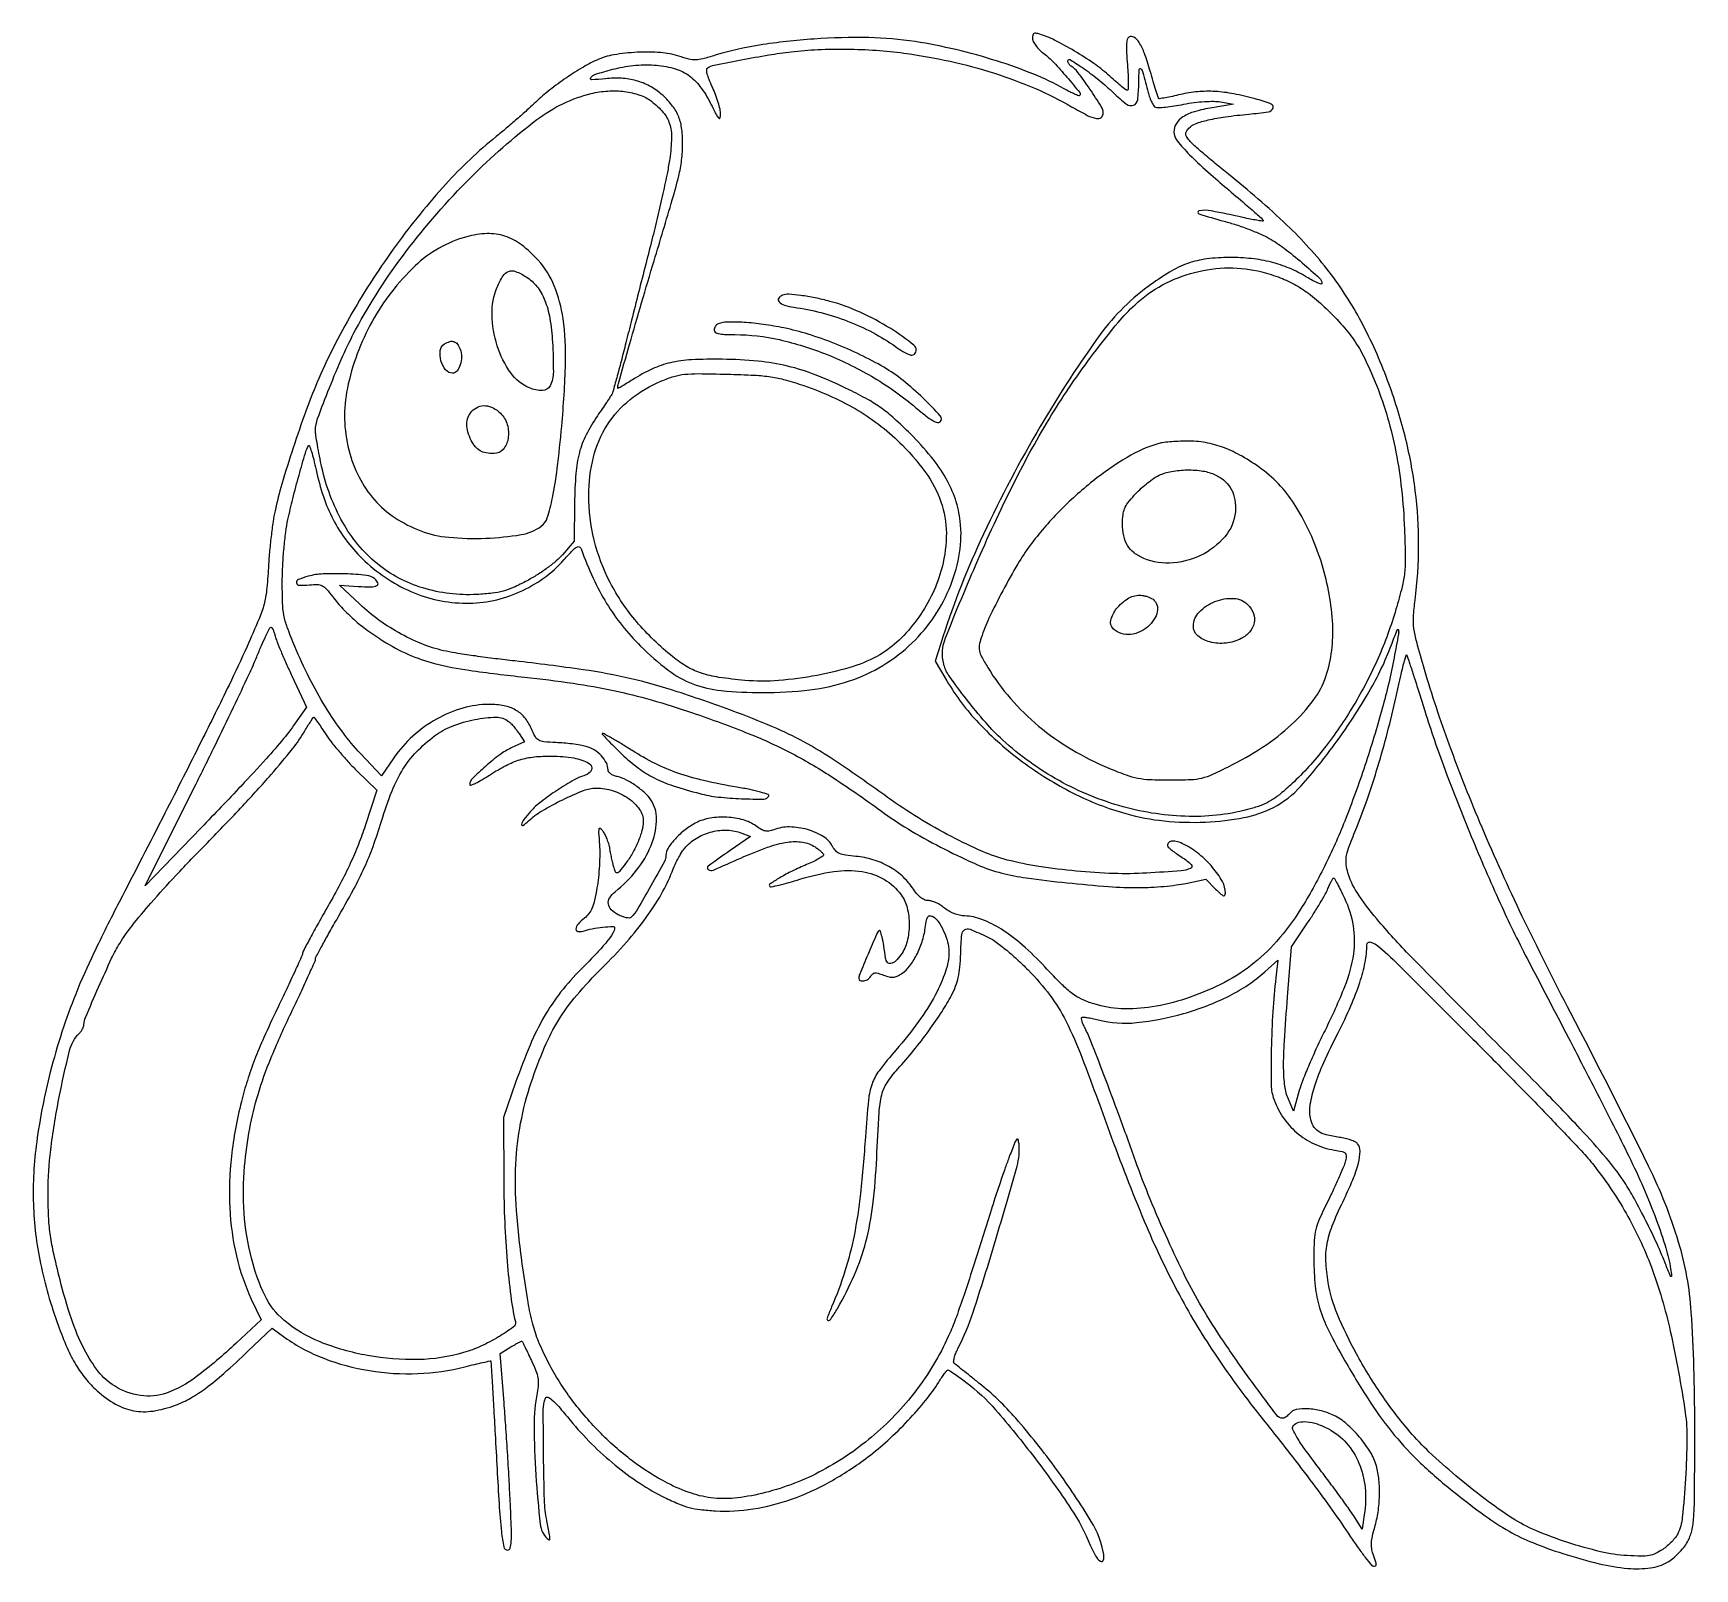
# Model space of a CAD drawing. Extents: x 46 to 563, y 165 to 643.
import ezdxf

# ---------------------------------------------------------------- set-up
doc = ezdxf.new("R2010")
doc.units = 0

msp = doc.modelspace()

# ---------------------------------------------------------------- linework, layer by layer
for points in [[(357, 641.118279, 0.120891), (357.237634, 640.149801, 0.040444), (358.020139, 638.907423, 0.03695), (359.156547, 637.603301, 0.032146), (360.524025, 636.413878, -0.040183), (363.605888, 633.645152, -0.013217), (367.683022, 629.108597, -0.005175), (371.715328, 624.275643, -0.385098), (371.668045, 623.334711, -0.30051), (371.371644, 623.27415, -0.008304), (370.102178, 623.809238, -0.014451), (368.582683, 624.532802, -0.009086), (366.848452, 625.461137, 0.0316), (357.446829, 629.961889, 0.019217), (345.847074, 634.128829, 0.018371), (333.18007, 637.630472, 0.019318), (320.5, 640.126124, 0.034922), (306.116648, 641.364493, 0.021081), (289.006701, 640.918087, 0.021117), (272.093464, 639.042084, 0.036736), (258.339552, 635.877728, -0.010989), (254.433355, 634.76464, -0.058005), (252.231235, 634.454897, -0.067305), (250.164826, 634.684269, -0.017792), (246.964861, 635.606285, 0.061106), (241.333173, 636.713064, 0.02994), (234.010639, 636.801894, 0.029912), (226.787401, 636.022109, 0.066135), (221.5, 634.389867, 0.027126), (216.730025, 631.87166, 0.016723), (211.397412, 628.427819, 0.016627), (206.241132, 624.587821, 0.024407), (202, 620.851757, -0.00969), (199.765852, 618.763778, -0.00405), (196.678366, 616.033304, -0.004006), (193.3262, 613.163664, -0.005184), (190.202947, 610.587923, 0.038721), (174.501965, 595.764522, 0.026918), (159.104266, 576.83664, 0.026207), (145.323805, 555.650529, 0.029767), (134.468069, 534, 0.014757), (130.989892, 525.183077, 0.007295), (127.070426, 513.801318, 0.007215), (123.551505, 502.530515, 0.018348), (121.419157, 494.231724, 0.017708), (120.812878, 490.888638, 0.006963), (120.205626, 486.246194, 0.006881), (119.687674, 481.204693, 0.008533), (119.350471, 476.5, -0.010862), (118.814167, 469.476392, -0.041621), (118.02478, 465.165932, -0.033598), (116.461029, 460.622668, -0.005371), (112.719478, 452, -0.008252), (107.117886, 439.997226, -0.002699), (98.473484, 422.485786, -0.002255), (87.191262, 400.190073, -0.001177), (72.939781, 372.5, 0.007747), (65.065195, 356.692889, 0.015507), (59.429708, 343.925404, 0.017977), (55.152364, 332.160542, 0.015731), (51.518867, 319.586378, 0.02841), (47.291198, 297.958341, 0.041844), (46.274257, 278.639954, 0.043877), (48.483279, 260.124489, 0.035888), (53.961286, 240.943467, 0.015247), (56.785856, 233.8804, 0.031203), (59.504007, 228.572833, 0.037583), (62.477984, 224.325127, 0.037551), (66.055099, 220.569187, 0.053142), (71.778452, 216.409092, 0.085249), (77.430218, 214.331563, 0.084329), (83.495634, 214.247176, 0.050963), (90.464572, 216.072629, 0.040222), (95.152183, 218.270453, 0.030213), (99.921802, 221.390144, 0.022032), (105.531369, 225.960823, 0.008245), (113, 232.838745), (120.5, 239.977645), (124.5, 237.122857, 0.063465), (136.562765, 230.640616, 0.051267), (150.770512, 226.801732, 0.049972), (165.852318, 225.871676, 0.053079), (180.505339, 228.001365, -0.003297), (183.517421, 228.750601, -0.005396), (186.080315, 229.340991, -0.001234), (188.316309, 229.824951, -0.309724), (188.495314, 229.751365, -0.130438), (188.569423, 229.528225, -0.000085), (188.970813, 222.964464, -0.001027), (189.402086, 215.644782, -0.000627), (189.882737, 207, 0.001136), (191.107472, 185.36953, 0.012259), (191.836816, 176.639203, 0.024485), (192.573289, 171.981628, 0.355147), (193.78098, 171, 0.3384), (194.570807, 171.603685, 0.053543), (194.899737, 173.660269, 0.022001), (194.929819, 177.608578, 0.00269), (194.568779, 186.25, 0.002391), (194.2078, 193.196693, 0.001396), (193.712099, 201.519228, 0.001396), (193.169347, 209.847816, 0.002368), (192.662589, 216.815459), (191.475761, 232.130917), (194.79048, 234.179526, -0.010134), (196.076606, 234.938815, -0.016839), (197.193556, 235.519411, -0.010859), (198.109685, 235.932905, -0.37848), (198.316454, 235.864068, -0.019269), (198.463616, 235.58633, -0.000304), (199.239799, 233.971723, -0.000804), (200.137846, 232.092969, -0.000532), (201.163097, 229.933287, -0.015422), (202.54801, 226.758315, -0.051132), (203.173381, 224.569522, -0.061575), (203.282175, 222.523816, -0.030211), (202.942793, 219.933287, 0.049072), (201.987624, 209.648389, 0.015718), (202.554347, 194.294289, 0.009991), (203.906575, 179.02153, 0.170913), (206.048444, 174.551556, 0.127231), (206.642237, 174.201809, 0.503656), (206.925518, 174.418928, 0.041952), (206.798299, 175.685116, 0.001779), (205.957871, 180.11351, -0.039726), (205.230211, 186.6008, -0.00532), (204.932288, 200.358892, -0.003202), (204.866515, 214.632245, -0.091406), (205.538044, 218.238545, -0.417609), (206.249295, 218.550388, -0.088177), (207.530691, 217.757891, -0.032076), (209.640961, 215.611369, -0.005865), (213.234328, 211.354008, 0.02431), (219.889349, 204.034765, 0.024697), (227.189924, 197.43663, 0.025512), (234.843141, 191.803582, 0.031128), (242.553013, 187.37635, 0.014425), (246.924818, 185.370445, 0.035934), (250.250918, 184.233081, 0.036312), (253.685061, 183.590214, 0.015007), (258.399914, 183.200586, 0.052211), (270.14778, 183.810715, 0.045883), (282.058096, 186.825515, 0.042755), (293.989752, 192.226699, 0.034249), (305.799378, 199.947251, 0.023229), (312.007943, 205.112538, 0.018192), (318.25856, 211.256058, 0.01858), (323.808713, 217.577728, 0.032454), (327.848547, 223.254944, -0.010095), (328.77604, 224.690042, -0.015153), (329.647563, 225.89989, -0.009976), (330.41019, 226.85362, -0.222657), (330.722606, 227, -0.146136), (331.094046, 226.88907, -0.003646), (332.580885, 225.898438, -0.007546), (334.313733, 224.687036, -0.005034), (336.263003, 223.25, -0.052766), (345.495161, 214.636037, -0.015642), (357.706409, 199.637269, -0.015729), (368.975878, 183.870805, -0.050934), (374.993143, 172.516893, 0.032253), (376.578112, 169.236098, 0.112474), (378.151552, 167.507802, 0.500223), (379.036792, 167.800565, 0.123779), (379.17672, 169.603744, 0.095554), (375.302674, 179.915149, 0.019882), (364.497929, 196.06364, 0.021884), (351.793939, 211.993998, 0.045629), (340.326488, 222.951088, -0.000274), (337.650883, 225.079556, -0.000383), (335.261168, 226.985732, -0.000229), (333.249179, 228.594644, -0.00507), (332.668978, 229.068775, -0.250194), (332.465244, 229.571253, -0.035565), (332.66718, 230.705309, -0.033516), (333.127178, 232.12024, -0.022607), (333.829824, 233.666427, 0.038874), (338.532542, 244.977017, 0.006602), (345.509579, 267.284875, 0.004116), (352.198802, 290.400436, 0.092726), (352.810362, 297.290183, 0.054325), (352.520442, 298.685014, 0.612429), (352.091048, 298.753561, 0.064679), (351.403372, 297.497476, 0.003072), (349.681792, 293, 0.005279), (348.390628, 289.4505, 0.002602), (346.820424, 284.9125, 0.002581), (345.239109, 280.184352, 0.003763), (343.89845, 276, -0.001149), (338.972698, 260.344923, -0.004148), (335.729348, 250.405877, -0.006378), (333.319418, 243.516068, -0.015367), (331.316131, 238.5, -0.057404), (321.485345, 221.542422, -0.054523), (307.90522, 206.935949, -0.055093), (291.640216, 195.741921, -0.061332), (273.887066, 188.85212, -0.031998), (265.234642, 187.244433, -0.054333), (257.879524, 187.162207, -0.05686), (250.91416, 188.653948, -0.038968), (243.468301, 191.82373, -0.042325), (232.466724, 198.797558, -0.036556), (222.204647, 207.846302, -0.036101), (213.242291, 218.424447, -0.038588), (206.114002, 229.957893, -0.022553), (203.416761, 235.818148, -0.031841), (201.595084, 241.267838, -0.023312), (200.133326, 248.048765, -0.00656), (198.487941, 258.748384, -0.015748), (196.548221, 276.64395, -0.030484), (196.324815, 291.030825, -0.035598), (197.814584, 303.751022, -0.033343), (201.10926, 316.420394, -0.020513), (205.269114, 327.402086, -0.03762), (209.670824, 335.891747, -0.038038), (215.259934, 343.564388, -0.021494), (223.096244, 352, 0.016825), (230.709314, 360.043396, 0.023859), (236.877237, 367.724543, 0.026994), (241.616588, 375.03976, 0.039466), (244.897974, 381.973607, -0.019463), (245.838077, 384.184559, -0.016573), (246.995431, 386.439973, -0.016892), (248.18689, 388.422979, -0.044528), (249.207063, 389.727162, -0.075296), (252.891445, 392.632231, -0.069516), (257.370933, 394.413927, -0.070357), (262.115166, 394.886444, -0.080702), (266.572839, 393.972307), (269.275877, 392.944614), (262.977608, 388.561504, 0.005594), (256.16984, 383.709874, 0.509529), (256.172003, 382.654377, 0.263433), (257.745925, 382.478788, 0.004226), (266.244721, 386.198049, -0.017927), (274.623141, 389.594292, -0.050169), (280.756903, 391.154042, -0.074648), (285.492339, 391.152807, -0.108108), (289.386664, 389.666218, -0.019724), (290.387456, 388.952523, -0.026346), (291.232333, 388.223965, -0.025515), (291.850512, 387.567658, -0.177962), (292, 387.160961, -0.255816), (291.777753, 386.755, -0.013306), (290.457812, 385.959466, -0.018361), (288.761909, 385.078547, -0.012044), (286.75, 384.184247, 0.01507), (282.288057, 382.168473, 0.020241), (278.384579, 380.061572, 0.014568), (275.3574, 378.144444, 0.471548), (275.28414, 377.382527, 0.256161), (275.729012, 377.25274, 0.004536), (278.244707, 377.833151, 0.010145), (281.216643, 378.611381, 0.006439), (284.646919, 379.632315, -0.039391), (295.259801, 382.043611, -0.07455), (304.01163, 382.007252, -0.094443), (310.943823, 379.544895, -0.105792), (316.165785, 374.772639, -0.095582), (318.026491, 370.704505, -0.059923), (318.648116, 365.491792, -0.059892), (318.015836, 360.276682, -0.095102), (316.147012, 356.200996, -0.042513), (314.466422, 354.223987, -0.139346), (312.979665, 353.403293, -0.279133), (311.908239, 353.754716, -0.146214), (311.31659, 355.082866, 0.007659), (310.762436, 358.903863, 0.019004), (310.208197, 361.67578, 0.021431), (309.68469, 363.508718, 0.557763), (309.272775, 363.606108, 0.094404), (308.483574, 362.445447, 0.002169), (305.850678, 356.296403, 0.002099), (303.264299, 350.110603, 0.098271), (303, 348.778845, 0.31343), (303.449618, 348.132052, 0.13708), (304.544334, 348.040533, 0.094709), (305.854959, 348.560839, 0.124088), (306.736595, 349.493804, -0.089335), (307.315093, 350.197014, -0.157181), (308.003871, 350.482061, -0.09206), (308.996469, 350.379432, -0.018575), (310.685356, 349.812663, 0.029748), (312.429159, 349.270479, 0.083461), (313.700039, 349.174434, 0.087529), (314.897245, 349.500258, 0.034942), (316.386208, 350.333484, 0.086083), (318.759497, 352.552345, 0.043125), (320.951505, 356.04032, 0.040662), (322.676214, 360.193571, 0.044054), (323.649819, 364.461808, -0.011256), (324.049285, 366.957298, -0.101669), (324.461083, 367.976802, -0.271598), (325.066633, 368.272214, -0.10409), (326.000778, 367.999584, -0.121173), (327.71508, 366.457484, -0.041486), (329.370489, 363.526529, -0.041311), (330.595534, 360.156254, -0.066614), (331, 357.133818, -0.08313), (329.966433, 350.960227, -0.04046), (326.751688, 343.616695, -0.033793), (321.58386, 335.393429, -0.021241), (314.521981, 326.5, 0.015577), (309.284334, 320.055175, 0.078561), (307.089529, 315.984361, 0.060454), (305.989634, 310.993579, 0.006927), (305.041533, 299.5, -0.009605), (303.493179, 281.881874, -0.02231), (301.49242, 268.774934, -0.027459), (298.651908, 257.696587, -0.025044), (294.541608, 246.641914, 0.010653), (293.10389, 243.091367, 0.44664), (293.440663, 242.439194, 0.325143), (294.275173, 242.767399, 0.009611), (296.353555, 246.171494, 0.029966), (301.659025, 256.641759, 0.038491), (305.178162, 266.844258, 0.034358), (307.348843, 278.346893, 0.017875), (308.546684, 292.907196, -0.003749), (309.307963, 307.034781, -0.042983), (310.124439, 312.539664, -0.088284), (311.756033, 316.301152, -0.037648), (315.134641, 320.648675, 0.013817), (320.034076, 326.368792, 0.012579), (324.770836, 332.529305, 0.013094), (328.875884, 338.476684, 0.024863), (331.807231, 343.5, 0.027759), (333.104857, 346.38238, 0.037755), (333.925655, 349.112628, 0.032058), (334.409006, 352.258177, 0.013769), (334.667396, 356.5, -0.01113), (334.997363, 362.432647, -0.236592), (335.880962, 363.898522, -0.241209), (337.57322, 364.051784, -0.011551), (342.953646, 361.737825, -0.048175), (345.315355, 360.368192, -0.015617), (348.526255, 357.911808, -0.014694), (352.107234, 354.811004, -0.01228), (355.726293, 351.318507, -0.033838), (362.425844, 343.539548, -0.044598), (367.34995, 335.583253, -0.0254), (372.460355, 323.961257, -0.004198), (380.974454, 301, 0.012417), (391.769581, 273.292976, 0.022735), (402.133049, 251.383145, 0.02538), (413.580126, 232.201016, 0.021055), (427.605881, 213, -0.002519), (436.978594, 201.11957, -0.005121), (444.202814, 191.669039, -0.0062), (450.233051, 183.398908, -0.00685), (455.855143, 175.25, 0.006795), (458.300491, 171.704762, 0.010508), (460.517555, 168.717188, 0.005136), (462.452134, 166.273867, 0.22646), (463.025793, 166, 0.095643), (463.688385, 166.127914, 0.313114), (463.920961, 166.480973, 0.074296), (463.784915, 167.260829, 0.003599), (462.93408, 169.759254, -0.047513), (462.501949, 171.521475, -0.051412), (462.42637, 173.286821, -0.040529), (462.719442, 175.352126, -0.016676), (463.43408, 178.089978, 0.035284), (464.482476, 182.819693, 0.030027), (464.929634, 187.913507, 0.030703), (464.76153, 192.875893, 0.043942), (463.960291, 197.203383, 0.070601), (462.10847, 201.442292, 0.03681), (458.72114, 206.123101, 0.036778), (454.669408, 210.272064, 0.068329), (450.760829, 212.873735, 0.050652), (446.797603, 214.31873, 0.050775), (442.62803, 214.935865, 0.056215), (439.048215, 214.696259, 0.176532), (437, 213.5, -0.030111), (436.462045, 212.925924, -0.033224), (435.875527, 212.440625, -0.035301), (435.324973, 212.099855, -0.12151), (434.920148, 212, -0.235942), (432.891024, 213.013957, -0.003401), (424.622894, 224.184637, -0.009829), (416.411722, 235.915125, -0.013797), (409.584755, 246.720883, -0.018346), (404.643804, 255.78273, -0.009263), (399.054255, 267.534232, -0.00907), (393.610363, 280.152284, -0.011516), (389.067616, 292, 0.002162), (383.929017, 306.190215, 0.003012), (379.198574, 318.842762, 0.002381), (375.184977, 329.23485, 0.025986), (373.335798, 333.317532, -0.01767), (372.800311, 334.449353, -0.026373), (372.421042, 335.476093, -0.024428), (372.206239, 336.309448, -0.252366), (372.304624, 336.637958, -0.224657), (372.672666, 336.769566, -0.010689), (374.008694, 336.60856, -0.0158), (375.631655, 336.32511, -0.010543), (377.470853, 335.903022, 0.086813), (389.364565, 335.027448, 0.045383), (403.993216, 337.847063, 0.044726), (418.295176, 343.402606, 0.068404), (429.285682, 350.86518), (433.322144, 354.5), (432.684532, 349, 0.013677), (431.757152, 338.496189, 0.009957), (431.278866, 326.778963, 0.007121), (431.207484, 316.030704, 0.077951), (431.907152, 311.781332, 0.065985), (434.812798, 305.774686, 0.069277), (439.143939, 300.843113, 0.069816), (444.624882, 297.311484, 0.068713), (450.895711, 295.400686, -0.014321), (453.332134, 294.939172, -0.135656), (454.262735, 294.448153, -0.218491), (454.583867, 293.656572, -0.044881), (454.376467, 292.124194, -0.040835), (453.891848, 290.589433, -0.005634), (452.591082, 287.50204, -0.006431), (450.959027, 283.87546, -0.005405), (449.13899, 280.07424, 0.008328), (446.318603, 274.094238, 0.044731), (445.137201, 270.696673, 0.049779), (444.638594, 267.300305, 0.011816), (444.508835, 261.57424, 0.025561), (444.952823, 253.05774, 0.048165), (446.315439, 246.316821, 0.041571), (449.092024, 239.340924, 0.014593), (454.180997, 229.82487, 0.01502), (462.231052, 216.703823, 0.028005), (469.639673, 206.676803, 0.03022), (477.718004, 198.053053, 0.021164), (487.770848, 189.31931, 0.010443), (497.786487, 181.672294, 0.028739), (505.247354, 176.85062, 0.03316), (512.58109, 173.308157, 0.018312), (521.9438, 169.921561, 0.018242), (533.230337, 166.74963, 0.038625), (542.192864, 165.300708, 0.051339), (549.225025, 165.438005, 0.102155), (554.479618, 167.212698, 0.04042), (556.167907, 168.392953, 0.025106), (557.952315, 170.025907, 0.025122), (559.561525, 171.826775, 0.040947), (560.713167, 173.520382, 0.072529), (562.036541, 176.927101, 0.04107), (562.67148, 181.317613, 0.014213), (562.928396, 189.075903, 0.001045), (562.98355, 210.374358, 0.016024), (561.889788, 245.035901, 0.05758), (557.963877, 266.780374, 0.041453), (548.634961, 290.375318, 0.00553), (524.349274, 338.133681, -0.008451), (509.342565, 368.076434, -0.011344), (496.827863, 395.727999, -0.012527), (486.700834, 421.285654, -0.016933), (478.921897, 444.889865, -0.004489), (476.501335, 453.452279, -0.032799), (475.650755, 457.627873, -0.048573), (475.513484, 461.209444, -0.016496), (475.991428, 466.404016, 0.030408), (477.090086, 483.562947, 0.031852), (476.065842, 500.461365, 0.031174), (472.865183, 517.419281, 0.026757), (467.456652, 534.757565, 0.032857), (459.256852, 553.042109, 0.042527), (449.305338, 568.490789, 0.038721), (436.122398, 583.083999, 0.021398), (417.985689, 598.86118, -0.004212), (413.846921, 602.218812, -0.005345), (410.084776, 605.392039, -0.004249), (406.986207, 608.109009, -0.043226), (405.813549, 609.35266, -0.023558), (404.899016, 610.62688, -0.13482), (404.649559, 611.412694, -0.1587), (404.857444, 612.148335, -0.036361), (405.662811, 613.179904, -0.120003), (407.731721, 614.584322, -0.031355), (411.600854, 615.759243, -0.024635), (417.009117, 616.759405, -0.010812), (424.25, 617.573667, 0.013673), (430.368843, 618.297221, 0.262926), (431.828327, 619.428207, 0.427408), (431.265761, 620.720805, 0.020145), (426.25, 622.339656, 0.020896), (419.607919, 623.895743, 0.032796), (413.790388, 624.613588, 0.036259), (408.38605, 624.530993, 0.035401), (403.005863, 623.670793, -0.003946), (400.499444, 623.106568, -0.006321), (398.350611, 622.66899, -0.001873), (396.492105, 622.32215, -0.246347), (396.277624, 622.389043, -0.121349), (396.147828, 622.603682, -0.000627), (395.407907, 624.986289, -0.002749), (394.581708, 627.711555, -0.001733), (393.645627, 630.901992, 0.015984), (391.844856, 636.449261, 0.053555), (390.174707, 639.8816, 0.111715), (388.574318, 641.491682, 0.287415), (387.002232, 641.50138, 0.202191), (386.475092, 640.760206, 0.040573), (386.247147, 639.120304, 0.027763), (386.243406, 636.628605, 0.00857), (386.510352, 632.883055, -0.008431), (386.726631, 629.860287, -0.014152), (386.79348, 627.315648, -0.007835), (386.756972, 625.254058, -0.404471), (386.49429, 625, -0.165907), (386.039258, 625.15526, -0.004997), (384.444717, 626.41241, -0.009407), (382.587207, 627.965706, -0.006302), (380.519478, 629.808203, 0.034322), (376.11347, 633.312155, 0.016717), (370.059363, 637.19094, 0.016492), (363.897771, 640.584191, 0.044078), (359.25, 642.45302, 0.033558), (358.082111, 642.722925, 0.175634), (357.444427, 642.601808, 0.211457), (357.101426, 642.119933, 0.0505)], [(317.022045, 636.55997, -0.02159), (331.350096, 634.018628, -0.022747), (345.154211, 630.284257, -0.023765), (357.931359, 625.515564, -0.030247), (369.174473, 619.872074, 0.012438), (374.060627, 617.197634, 0.06933), (376.873102, 616.210681, 0.218533), (378.349061, 616.558206, 0.23131), (379, 617.889991, 0.141815), (378.404913, 619.945908, 0.008616), (374.853682, 625.357584, 0.010649), (371.148607, 630.555539, 0.094445), (369.083506, 632.44839, -0.059139), (368.669051, 632.777902, -0.050616), (368.31828, 633.211852, -0.053074), (368.079279, 633.679342, -0.091895), (368, 634.107058, -0.589206), (368.736594, 634.515128, -0.012496), (373.048562, 631.665501, -0.0184), (377.853898, 628.044489, -0.020893), (382.172978, 624.223084, 0.025737), (386.270417, 620.667922, 0.26211), (388.415103, 620.342676, 0.277746), (389.71957, 622.000134, 0.028102), (390.078947, 627.218615, -0.008408), (390.203926, 631.470804, -0.65084), (390.680649, 631.656073, -0.131936), (391.333126, 630.530052, -0.002878), (392.95699, 624.352823, 0.024038), (393.458116, 622.729212, 0.029975), (394.083377, 621.280198, 0.030877), (394.736523, 620.162988, 0.15462), (395.296356, 619.716519, 0.109619), (396.144909, 619.589972, 0.008998), (398.38927, 619.788709, 0.01172), (401.08354, 620.140274, 0.008755), (404.0355, 620.649131, -0.015159), (407.303917, 621.169534, -0.016129), (410.531034, 621.478097, -0.017118), (413.398271, 621.560807, -0.041848), (415.5, 621.373172), (419.5, 620.675475), (412.924974, 619.567395, 0.026531), (407.435321, 618.339745, 0.072647), (403.812371, 616.730085, 0.113173), (401.746953, 614.651705, 0.140127), (401, 612.038775, 0.171205), (401.962439, 609.310382, 0.026091), (405.872167, 604.945209, 0.01823), (412.492395, 598.75608, 0.004506), (423.803023, 589.107057, -0.006115), (425.791284, 587.399802, -0.010259), (427.413876, 585.911519, -0.004187), (428.730085, 584.632317, -0.415938), (428.730776, 584.397443, -0.237174), (428.45014, 584.30455, -0.003834), (426.757243, 584.566907, -0.009095), (424.763278, 584.928944, -0.005796), (422.457052, 585.419031, 0.007682), (412.581996, 587.478645, 0.096135), (408.781628, 587.473231, 0.776049), (408.729916, 586.578938, 0.012288), (416.615522, 584.276763, -0.014908), (420.336472, 583.169254, -0.011485), (424.327148, 581.748279, -0.011647), (427.997852, 580.246546, -0.02702), (430.65538, 578.911101, -0.032482), (435.262486, 575.862118, -0.0147), (440.897907, 571.314609, -0.007545), (446.263282, 566.575932, -0.211118), (447, 564.908901, -0.503993), (446.742408, 564.718262, -0.02582), (445.604688, 565.131215, -0.024127), (444.072713, 565.867561, -0.012866), (442.25, 566.916081, 0.037369), (436.952995, 569.627147, 0.037341), (431.310143, 571.520342, 0.03527), (425.156732, 572.630833, 0.027016), (418.329225, 573, 0.03213), (411.197691, 572.541255, 0.053433), (405.347259, 571.139041, 0.049837), (399.653499, 568.447429, 0.024191), (392.955828, 563.967254, 0.079016), (377.193964, 547.879366, 0.022843), (358.314224, 518.539436, 0.023375), (340.781471, 484.809511, 0.032301), (328.510607, 452.987458), (326.78446, 447.474916), (330.3903, 441.322486, 0.057875), (340.266717, 428.215308, 0.042848), (353.876158, 416.187432, 0.042052), (369.668827, 406.415828, 0.049357), (386.06727, 400.029098, 0.042856), (397.948874, 397.779698, 0.035891), (410.777163, 397.398662, 0.037285), (422.743384, 398.800182, 0.070368), (431.91506, 401.958432, 0.093619), (440.494289, 408.600724, 0.024269), (451.484002, 422.281576, 0.025455), (461.758874, 438.056581, 0.041275), (468.627716, 452.5, -0.004763), (470.447042, 457.177655, -0.742054), (470.823036, 457.145067, -0.097759), (470.840083, 455.797297, -0.001668), (469.470032, 448.5, -0.020007), (465.79946, 432.747637, -0.013249), (460.391297, 414.977769, -0.013312), (454.122502, 397.72704, -0.02214), (447.82455, 383.603307, -0.023067), (440.381611, 370.292337, -0.041665), (432.93415, 360.274027, -0.048674), (424.844669, 352.722913, -0.049665), (415.5, 346.935993, -0.032614), (404.631177, 342.468079, -0.042804), (394.210749, 339.926234, -0.047907), (384.599392, 339.368524, -0.067402), (376.149579, 340.839699, -0.029621), (372.274336, 342.325863, -0.055344), (369.389081, 344.03973, -0.036079), (366.237713, 346.79648, -0.006566), (360.849842, 352.388217, 0.023615), (353.866913, 359.157651, 0.039404), (347.323354, 364.069264, 0.048105), (341.298882, 367.121787, 0.087353), (335.901755, 368.207883, -0.050583), (334.338293, 368.404975, -0.036651), (332.660206, 368.923603, -0.036139), (331.046198, 369.693848, -0.044288), (329.673275, 370.645315, 0.035065), (328.422722, 371.546513, 0.030778), (327.004098, 372.308311, 0.032042), (325.633826, 372.835393, 0.075932), (324.556161, 373, -0.102881), (323.379274, 373.244748, -0.067011), (322.187423, 373.965514, -0.051308), (320.955687, 375.184628, -0.02586), (319.655278, 376.944724, 0.064189), (316.461746, 380.639149, 0.055436), (312.282727, 383.616469, 0.053437), (307.392631, 385.692605, 0.051118), (302.099868, 386.724661, -0.013903), (298.852009, 387.110468, -0.063535), (297.025392, 387.621782, -0.101382), (295.82515, 388.446286, -0.06927), (294.849476, 389.788699, 0.132547), (291.925209, 392.904312, 0.069172), (287.01788, 395.068689, 0.066432), (281.441786, 395.88061, 0.094087), (276.51625, 395.006178, -0.048967), (275.04869, 394.607175, -0.094702), (273.836915, 394.632908, -0.079733), (272.586538, 395.116737, -0.027083), (270.953952, 396.192166, 0.092559), (267.089917, 398.068469, 0.054071), (261.991011, 398.888285, 0.053219), (256.713037, 398.597944, 0.077769), (252.297238, 397.151639, 0.047906), (248.984612, 395.040095, 0.040521), (245.927675, 392.225096, 0.041667), (243.668881, 389.328415, 0.145771), (243, 387.082887, -0.125187), (242.514524, 385.17427, -0.003407), (238.315793, 377.578516, -0.00543), (234.138771, 370.327712, -0.062635), (232.131996, 367.734569, -0.210002), (231.634159, 367.539703, -0.041201), (230.657761, 367.660657, -0.037319), (229.459861, 368.005387, -0.026989), (228.184569, 368.557811, -0.07795), (226.008932, 370.105526, -0.166767), (225.093438, 371.924023, -0.174579), (225.505886, 373.861219, -0.086731), (227.199766, 375.759787, 0.058072), (233.886815, 382.445489, 0.070002), (238.372028, 390.10563, 0.082289), (240.086813, 397.57295, 0.143142), (238.69278, 403.724963, 0.075455), (236.919632, 406.019994, 0.034377), (233.997627, 408.449541, 0.034377), (230.734764, 410.477878, 0.067917), (227.876713, 411.527078, -0.045586), (226.776004, 411.876406, -0.057396), (225.845035, 412.40093, -0.068755), (225.20962, 413.010992, -0.168687), (225, 413.614639, 0.119609), (224.471985, 415.790308, 0.069112), (222.911471, 418.003309, 0.064894), (220.671923, 419.847956, 0.075319), (218.141017, 420.945105, 0.023745), (216.342448, 421.330739, 0.009741), (213.871841, 421.689619, 0.009613), (211.200003, 421.972668, 0.012154), (208.72057, 422.12662, -0.012204), (204.97848, 422.359348, -0.110962), (203.429882, 422.851209, -0.135797), (202.380522, 423.928439, -0.021473), (201.058207, 426.601318, 0.0682), (198.986511, 429.960248, 0.091666), (196.256077, 432.255981, 0.082968), (192.667871, 433.568824, 0.046331), (188.024677, 434, 0.070638), (179.861475, 432.84096, 0.057149), (171.689728, 429.422023, 0.055599), (164.287195, 424.120379, 0.058838), (158.392406, 417.408304), (154.52949, 411.799521), (148.014745, 418.69112, -0.02986), (142.462269, 425.315546, -0.021969), (137.100659, 433.255061, -0.020569), (132.0898, 442.236483, -0.018017), (127.591497, 452, -0.009596), (125.207651, 458.02926, -0.042292), (124.178792, 461.706815, -0.04032), (123.759722, 465.584176, -0.008198), (123.685924, 472.5, -0.012014), (123.831445, 477.389402, -0.00963), (124.215789, 482.642141, -0.009854), (124.772445, 487.59115, -0.019291), (125.444604, 491.5, -0.009372), (126.937533, 497.94538, -0.00617), (128.884909, 505.304301, -0.003855), (130.850912, 512.173665, -0.058403), (131.822074, 514.450775, -0.634381), (132.121457, 514.426881, -0.014065), (132.738345, 512.639844, -0.015339), (133.443488, 510.127103, -0.007952), (134.177194, 506.950775, 0.028525), (136.46276, 498.632279, 0.038851), (139.511488, 491.47805, 0.040849), (143.489186, 485.163796, 0.037234), (148.554986, 479.367437, 0.091273), (163.6579, 469.121679, 0.102535), (180.807701, 465.47203, 0.106393), (197.498369, 468.971346, 0.105345), (211.339814, 479.033058, -0.006867), (213.972207, 481.881251, -0.063269), (215.272272, 482.942602, -0.253137), (216.063589, 482.992064, -0.20068), (216.651095, 482.350267, 0.021512), (220.369694, 473.256803, 0.02921), (224.539646, 465.431472, 0.030956), (229.37477, 458.511975, 0.029755), (235.087269, 452.145157, 0.032579), (243.708027, 444.661801, 0.071308), (251.332472, 440.423212, 0.066084), (260.206321, 438.317109, 0.024782), (273, 437.657715, 0.030679), (287.798818, 438.537776, 0.050231), (300.042164, 441.289967, 0.056538), (310.426456, 446.108458, 0.054483), (319.61007, 453.181089, 0.054258), (326.534046, 461.447313, 0.053178), (331.572195, 471.063598, 0.055013), (334.335524, 481.188775, 0.067959), (334.538805, 490.958332, 0.052685), (333.008872, 497.794285, 0.04833), (330.054983, 504.372832, 0.042006), (325.475781, 511.029248, 0.025397), (319.038046, 518.11766, 0.011286), (313.994996, 522.911912, 0.028299), (310.052448, 526.106357, 0.029075), (305.837575, 528.785675, 0.012516), (299.936734, 531.880856, 0.020481), (289.714518, 536.410219, 0.035205), (280.834767, 539.213145, 0.035225), (271.653114, 540.741582, 0.020532), (260.5, 541.338566, 0.015456), (250.962191, 541.162174, 0.043701), (244.369428, 540.254971, 0.052887), (238.770514, 538.338656, 0.032444), (232.644996, 534.989817, -0.00326), (230.863661, 533.876348, -0.005626), (229.365208, 532.976336, -0.001516), (228.077894, 532.227949, -0.581033), (228.002522, 532.272024, -0.06625), (228.218308, 533.766797, -0.000476), (231.684642, 545.976138, -0.001986), (235.430668, 558.927583, -0.001918), (239.322522, 572, 0.001075), (244.988834, 590.915974, 0.012618), (246.993229, 598.341166, 0.030891), (247.872522, 603.2665, 0.02729), (248.186978, 608.471977, 0.036161), (247.861623, 613.355696, 0.067303), (246.792939, 617.169389, 0.069566), (244.77924, 620.479573, 0.041231), (241.564213, 623.809477, 0.058026), (237.938131, 626.314839, 0.055134), (233.771562, 627.971942, 0.05246), (229.150757, 628.734504, 0.043904), (224.180539, 628.590215, -0.017986), (219.952798, 628.24784, -0.635457), (219.601634, 628.916688, -0.156158), (221.09462, 629.965247, -0.00953), (226.392975, 631.508403, -0.020572), (229.568157, 632.229157, -0.019938), (232.825113, 632.695456, -0.020051), (236.089761, 632.898897, -0.021435), (239.287949, 632.832605, -0.049358), (245.274792, 631.852783, -0.083928), (249.878045, 629.75097, -0.082298), (253.593835, 626.219198, -0.045818), (256.893981, 620.896249, 0.00405), (258.691191, 617.371404, 0.068366), (259.444466, 616.307585, 0.590269), (259.840067, 616.407892, 0.064932), (259.990231, 617.590278, 0.055693), (259.819756, 619.070951, 0.017324), (259.242126, 621.237563, 0.017082), (258.423785, 623.631776, 0.01804), (257.457208, 625.920574, -0.013666), (256.400895, 628.362055, -0.037177), (255.832493, 630.156967, -0.055767), (255.681144, 631.402243, -0.262478), (256.01622, 632.010024, -0.088497), (258.005204, 632.797632, -0.002895), (266.439466, 634.460991, -0.006234), (275.023567, 635.991638, -0.011856), (281.969689, 636.972468, -0.017896), (290.26186, 637.643755, -0.01419), (299.250835, 637.793087, -0.01403), (308.361287, 637.430058, -0.016122)], [(238.465798, 621.593885, -0.05237), (242.146867, 618.12141, -0.100382), (244.1203, 614.591825, -0.084721), (244.746946, 610.166877, -0.029423), (244.183933, 603.725673, -0.013544), (243.435116, 599.443091, -0.003993), (242.05775, 592.922542, -0.004006), (240.390879, 585.611851, -0.0043), (238.64458, 578.5, 0.00021), (236.712414, 570.900175, 0.000135), (234.478375, 562.0875, 0.000136), (232.297385, 553.464446, 0.000256), (230.541704, 546.5, -0.002089), (229.049846, 540.672308, -0.003104), (227.690561, 535.583089, -0.001369), (226.491806, 531.250735, -0.062655), (226.134244, 530.399877, -0.015562), (225.706012, 529.707793, -0.001377), (224.566644, 527.998636, -0.001799), (223.194434, 525.968263, -0.001401), (221.688372, 523.770293, 0.033795), (218.16754, 517.842563, 0.053212), (216.072696, 512.312025, 0.044828), (214.982864, 505.813481, 0.017142), (214.594858, 496.641992), (214.5, 484.783984), (210.819964, 480.552625, -0.037141), (208.860874, 478.611757, -0.018215), (206.106652, 476.429477, -0.01755), (202.973678, 474.292849, -0.019807), (199.819964, 472.471101, -0.014495), (195.512131, 470.362331, -0.039661), (192.326891, 469.210589, -0.039485), (188.991748, 468.573494, -0.014261), (184.178772, 468.181328, -0.086554), (167.40095, 470.20263, -0.098896), (153.155206, 477.796117, -0.094568), (142.46562, 490.607793, -0.072418), (135.988559, 507.702048, -0.005555), (135.242225, 511.264815, -0.006314), (134.608351, 514.694478, -0.005778), (134.140898, 517.617582, -0.034728), (134.021642, 519.151496, -0.090097), (134.669155, 522.888962, -0.006878), (138.335706, 532.483886, -0.01038), (142.546384, 542.456256, -0.01817), (146.49784, 550.5, -0.039457), (162.113989, 574.765613, -0.033315), (182.189666, 597.779886, -0.034147), (202.871168, 615.86843, -0.101819), (219.745923, 623.96606, -0.04605), (224.936467, 624.763483, -0.046647), (230.162439, 624.591893, -0.050056), (234.861503, 623.51107, -0.081555)], [(181.032906, 579.430611, 0.123777), (164.955533, 570.348607, 0.076356), (151.602794, 553.068001, 0.075477), (143.92225, 532.335735, 0.114297), (144.372108, 513.184933, 0.053456), (147.565007, 504.647986, 0.065377), (152.339897, 497.597382, 0.065825), (158.743397, 492.054464, 0.055249), (166.747915, 487.971933, 0.067928), (175.445715, 485.975682, 0.032232), (186.962102, 485.681756, 0.030893), (197.936001, 486.790477, 0.117769), (204.237832, 489.431956, 0.160426), (206.108196, 492.044746, 0.025459), (207.702179, 498.229561, 0.020293), (209.17548, 507.315794, 0.00707), (210.578622, 520.5, 0.015501), (211.775268, 540.129323, 0.042608), (211.009345, 553.971231, 0.061432), (208.260867, 564.17353, 0.087435), (203.282567, 572.108993, 0.046425), (198.058531, 576.910722, 0.083345), (192.917666, 579.614693, 0.088458), (187.393303, 580.401363, 0.05829)], [(199.561014, 566.962291, -0.089528), (202.868373, 563.989621, -0.069677), (205.279223, 559.78808, -0.054058), (206.873483, 554.11147, -0.026555), (207.718399, 546.645334, -0.015722), (207.979189, 537.383005, -0.115908), (206.960392, 533.110447, -0.279712), (204.59889, 531.628434, -0.103048), (200.575925, 532.40383, -0.141772), (194.71104, 537.121811, -0.075586), (190.537052, 545.529577, -0.072502), (188.920667, 555.226958, -0.104425), (190.538787, 563.747073, -0.037308), (192.32574, 567.261787, -0.172562), (194.065741, 568.680678, -0.183092), (196.245154, 568.637438, -0.042917)], [(428.320401, 568.504764, -0.026832), (434.087202, 566.667305, -0.038819), (438.924495, 564.39173, -0.037625), (443.460537, 561.338004, -0.023247), (448.320524, 557.124885, -0.020908), (453.571113, 551.691342, -0.03644), (457.379166, 546.719524, -0.034133), (460.583254, 541.025234, -0.015966), (463.975716, 533.269982, -0.024689), (467.44527, 523.175651, -0.022335), (470.037036, 512.447016, -0.021104), (471.778457, 500.937895, -0.017168), (472.695982, 488.5, -0.005476), (472.947207, 479.640951, -0.030878), (472.737578, 474.916128, -0.035839), (471.954006, 470.553676, -0.008967), (470.041639, 463.570608, -0.032781), (464.492612, 448.405573, -0.030376), (456.886453, 433.689629, -0.03105), (447.765926, 420.354226, -0.039219), (437.689079, 409.325755, -0.014259), (434.129901, 406.181736, -0.036342), (431.333313, 404.175188, -0.042433), (428.544658, 402.776469, -0.026641), (425.087805, 401.604674, -0.07403), (405.707169, 399.15441, -0.061821), (385.161326, 402.165409, -0.059564), (365.251259, 410.302735, -0.05897), (347.746616, 422.926193, -0.027622), (342.465275, 428.340339, -0.014249), (336.445051, 435.64568, -0.011059), (331.09172, 442.856163, -0.092922), (329.405157, 446.521862, -0.157085), (329.941345, 454.66896, -0.008417), (340.015602, 478.889168, -0.014161), (351.890495, 504.157019, -0.021583), (363.738287, 525.297999, -0.013102), (369.906681, 534.709525, -0.011232), (376.874816, 544.289985, -0.011416), (383.616938, 552.728285, -0.030494), (388.908085, 558.318442, -0.064423), (397.439579, 564.450872, -0.060484), (407.431769, 568.36955, -0.060775), (418.024257, 569.770755, -0.066328)], [(279.25, 561.26982, 0.168566), (278.065022, 560.331125, 0.340939), (278.166267, 559.212957, 0.129893), (279.864712, 558.136261, 0.043783), (282.75, 557.493644, -0.030029), (291.213201, 555.851306, -0.029118), (299.508526, 553.194709, -0.029506), (307.327529, 549.635731, -0.033072), (314.367353, 545.29766, 0.014293), (316.663591, 543.760878, 0.04371), (318.329626, 542.906506, 0.073001), (319.523847, 542.613322, 0.223723), (320.288173, 542.888173, 0.445004), (320.14254, 545.687071, 0.03059), (312.897587, 550.862231, 0.033204), (303.447661, 555.935815, 0.040421), (294, 559.336823, 0.015403), (289.382357, 560.437222, 0.018209), (284.955765, 561.18215, 0.017321), (281.212781, 561.541336, 0.099573)], [(259.25, 552.337719, 0.087674), (258.772091, 552.039141, 0.065245), (258.367188, 551.565351, 0.064399), (258.093368, 550.995939, 0.080074), (258, 550.416667, 0.250706), (258.361535, 549.740953, 0.093147), (259.385522, 549.305041, 0.044136), (261.250042, 549.06414, 0.010069), (264.434624, 549, -0.056001), (278.290286, 547.443266, -0.040015), (293.191731, 542.772298, -0.038591), (307.782202, 535.527314, -0.041396), (320.725111, 526.272066, 0.009376), (323.879886, 523.695938, 0.035667), (325.985098, 522.271962, 0.064016), (327.428122, 521.669412, 0.269529), (328.300379, 521.900379, 0.402057), (328.338675, 523.737621, 0.014641), (322.995348, 529.21516, 0.023282), (316.733705, 534.728856, 0.035742), (310.788913, 538.830521, 0.021133), (303.431687, 542.75707, 0.018185), (295.395477, 546.265326, 0.018464), (287.285039, 549.119036, 0.024479), (279.709742, 551.073156, 0.016115), (273.303636, 552.181263, 0.019334), (267.217005, 552.794374, 0.01925), (262.098361, 552.913317, 0.092327)], [(179, 544.5, -0.092663), (179.422198, 542.160213, -0.074564), (179.026516, 539.630075, -0.087262), (178.014016, 537.676036, -0.233786), (176.647196, 537, -0.225063), (174.48197, 538.026626, -0.104093), (173.015147, 540.858905, -0.103251), (172.807915, 544.059968, -0.219695), (174.125, 546.098416, -0.066954), (175.74969, 546.845354, -0.15473), (177.078188, 546.832322, -0.155822), (178.150375, 546.057138, -0.068187)], [(285.850594, 533.149057, -0.024068), (294.839278, 529.602747, -0.029904), (302.794132, 525.423893, -0.030974), (309.959869, 520.46436, -0.029492), (316.5829, 514.581164, -0.046206), (324.426867, 505.13842, -0.076366), (328.911806, 495.815648, -0.082068), (330.207546, 486.070516, -0.062052), (328.532845, 475.389507, -0.046418), (325.502261, 467.627617, -0.041894), (321.003609, 460.269508, -0.04314), (315.513895, 453.994085, -0.05901), (309.532966, 449.466452, -0.057658), (301.242253, 445.814627, -0.02798), (289.988758, 443.015722, -0.027672), (278.04357, 441.423727, -0.041156), (267.5, 441.477515, -0.014768), (259.488173, 442.418397, -0.042449), (254.043323, 443.700642, -0.053532), (249.635146, 445.685589, -0.03707), (245.131581, 448.794239, -0.046576), (233.874864, 459.739145, -0.056732), (225.664389, 471.922136, -0.059566), (220.690254, 485.109813, -0.060496), (219, 499.028598, -0.060911), (220.451007, 510.89528, -0.080847), (224.726151, 520.876272, -0.083108), (231.833297, 528.788204, -0.068606), (241.593052, 534.58685, -0.025899), (245.47882, 535.993455, -0.048091), (248.762037, 536.65702, -0.028246), (253.106632, 536.860655, -0.004059), (262, 536.702702, -0.005825), (270.565946, 536.381094, -0.024688), (275.671401, 535.876355, -0.031306), (280.101711, 534.929751, -0.013642)], [(191.545455, 524.545455, -0.126026), (193.641389, 521.006251, -0.110937), (193.912031, 516.713909, -0.135658), (192.362548, 513.314456, -0.221903), (189.546604, 512, -0.043531), (187.051558, 512.217634, -0.087134), (185.196576, 512.890222, -0.091431), (183.738256, 514.128618, -0.051838), (182.463015, 516.071521, -0.04814), (181.395523, 518.736097, -0.076632), (181.073305, 521.165333, -0.088694), (181.505196, 523.317823, -0.0904), (182.654988, 525.171259, -0.111072), (184.58198, 526.529561, -0.116278), (186.87218, 526.90207, -0.104273), (189.284704, 526.213379, -0.075024)], [(396, 515.064873, 0.061147), (386.418007, 510.803684, 0.032747), (375.757698, 503.415379, 0.031009), (365.304197, 493.993764, 0.032606), (356.28298, 483.5, 0.028561), (352.435312, 477.72582, 0.011007), (347.743576, 469.311821, 0.010858), (343.462225, 460.776657, 0.032344), (341.046278, 454.702452, 0.033366), (340.446607, 452.326042, 0.100479), (340.479564, 450.662674, 0.070386), (341.171267, 448.828552, 0.010923), (343.114327, 445.458584, 0.043062), (350.163192, 435.80987, 0.040151), (358.915266, 427.26309, 0.038944), (369.195183, 419.994941, 0.03551), (380.792325, 414.15371, 0.011481), (386.137805, 412.064172, 0.039666), (389.718104, 411.071819, 0.037824), (393.495604, 410.633646, 0.009754), (399.634517, 410.508643, 0.009039), (406.214984, 410.622004, 0.051097), (409.687426, 411.102171, 0.04925), (413.043377, 412.2815, 0.008039), (419.25197, 415.299238, 0.032859), (429.840163, 421.562988, 0.042235), (438.602298, 428.711392, 0.04786), (445.034848, 436.24974, 0.082148), (448.595671, 443.6811, 0.089007), (450.325463, 460.03751, 0.059601), (446.740373, 478.554828, 0.060106), (438.957499, 495.508453, 0.096321), (428.227208, 507.201524, 0.027986), (422.180548, 511.165704, 0.041619), (416.460027, 513.866875, 0.045761), (410.814251, 515.408159, 0.046187), (405, 515.890312, 0.01016), (402.328129, 515.810423, 0.010313), (399.675, 515.622175, 0.010145), (397.376273, 515.36422, 0.041089)], [(413.454338, 505.583526, -0.070613), (416.367145, 503.85026, -0.082844), (418.502447, 501.453255, -0.080852), (419.779149, 498.442433, -0.06346), (420.179378, 494.91412, -0.158151), (417.515914, 487.074359, -0.108454), (410.357449, 480.877427, -0.101674), (400.825091, 477.98283, -0.122593), (391.598574, 479.394367, -0.064816), (388.60666, 481.128264, -0.092437), (386.560043, 483.407093, -0.086607), (385.388046, 486.387753, -0.050505), (385, 490.219625, -0.028448), (385.154816, 492.938492, -0.070169), (385.655597, 494.868529, -0.064306), (386.6999, 496.682281, -0.020969), (388.67666, 499.063862, -0.021253), (390.345634, 500.760385, -0.015786), (392.32297, 502.492945, -0.016021), (394.296052, 504.011362, -0.034404), (395.92666, 505.022546, -0.072948), (399.687812, 506.355838, -0.040782), (404.521879, 506.906936, -0.040578), (409.436267, 506.665357, -0.066485)], [(131.75, 473.855593, 0.027857), (128.680244, 472.804931, 0.342961), (128.099823, 471.801819, 0.368959), (128.928326, 471.063893, 0.028955), (132.116427, 471.182493, -0.029504), (134.595743, 471.272005, -0.112945), (136.084178, 470.895368, -0.094436), (137.399933, 469.871904, -0.017225), (139.366427, 467.474373, 0.025111), (142.507063, 463.766137, 0.024654), (146.02203, 460.367496, 0.02275), (150.114461, 457.099982, 0.0159), (155, 453.782704, 0.036904), (162.907342, 449.555671, 0.041476), (171.052246, 446.727182, 0.028302), (181.808702, 444.605476, 0.007716), (199, 442.484927, -0.009324), (214.180872, 440.562774, -0.016195), (226.685229, 438.326337, -0.017272), (238.446692, 435.39932, -0.012638), (251.287134, 431.374812, -0.01265), (268.86759, 424.871628, -0.025664), (282.261081, 418.714245, -0.025194), (295.108088, 411.141874, -0.011741), (311, 400.118087, 0.024562), (319.378278, 394.618926, 0.015077), (329.734788, 388.940062, 0.014898), (339.916474, 384.126542, 0.040197), (347.475114, 381.52504, 0.029281), (355.084045, 380.041329, 0.007263), (367.697218, 378.526735, 0.007744), (380.673936, 377.362268, 0.019134), (390.22156, 377.02084, 0.012893), (393.844042, 377.123388, 0.009211), (397.889214, 377.417205, 0.009309), (401.736768, 377.840382, 0.019609), (404.699169, 378.340901), (410.898339, 379.640123), (413.949169, 376.589292, 0.009571), (415.574295, 375.025221, 0.088364), (416.393232, 374.499333, 0.376596), (416.818495, 374.642986, 0.131931), (417, 375.318891, 0.128797), (416.053553, 378.932126, 0.04745), (413.022752, 383.294547, 0.0453), (408.832143, 387.425544, 0.055269), (404.220632, 390.428914, 0.038298), (402.103183, 391.300018, 0.095116), (400.446937, 391.50657, 0.174988), (399.417391, 391.056573, 0.205905), (399, 390.085993, 0.213339), (399.195909, 389.647742, 0.012632), (400.330234, 388.683004, 0.017241), (401.793364, 387.582135, 0.01172), (403.528457, 386.427609, -0.050978), (406.365587, 384.200347, -0.532384), (406.150711, 382.985464, -0.086099), (403.226562, 382.252723, -0.003622), (392.5, 381.538255, -0.023128), (382.296745, 381.405417, -0.015113), (370.548389, 382.151884, -0.015152), (358.937935, 383.598741, -0.02435), (349.168742, 385.609279, -0.039737), (341.446655, 388.263716, -0.017885), (331.771087, 392.893365, -0.017137), (321.535994, 398.703777, -0.018325), (311.955195, 405.080471, 0.006509), (297.197771, 415.413856, 0.021175), (287.05526, 421.70943, 0.025703), (277.503479, 426.462943, 0.013656), (265.245049, 431.402745, 0.009556), (246.515666, 437.957386, 0.022279), (232.209903, 441.962595, 0.021259), (217.208401, 444.784267, 0.007992), (196, 447.501471, -0.003768), (189.95337, 448.224293, -0.003514), (183.775887, 449.054179, -0.003502), (178.298011, 449.86848, -0.011921), (174.7477, 450.508722, -0.041674), (167.828786, 452.539982, -0.032193), (160.69166, 455.84107, -0.031396), (153.835696, 460.142801, -0.033874), (147.754349, 465.170646), (141.5, 471.098127), (147.292468, 470.713269, 0.014381), (151.284843, 470.563154, 0.109508), (153.113388, 470.951603, 0.419601), (153.418589, 471.790966, 0.108483), (152.433386, 473.055285, 0.149389), (149.861498, 474.130979, 0.015222), (143.190602, 474.592773, 0.019741), (136.36699, 474.587292, 0.058513)], [(394.065741, 466.964816, -0.154029), (395.494751, 465.502102, -0.138931), (395.899659, 463.419092, -0.107558), (395.1547, 460.997079, -0.068284), (393.363636, 458.636364, -0.080816), (390.634296, 456.670847, -0.091104), (387.532624, 455.775148, -0.099573), (384.538858, 456.072704, -0.118615), (382.101451, 457.512911, -0.271866), (381.364791, 460.173766, -0.101567), (383.1639, 463.775529, -0.08554), (386.58284, 466.862638, -0.138149), (390.315741, 467.973391, -0.045413), (391.150365, 467.909745, -0.02397), (392.166297, 467.688098, -0.023647), (393.192459, 467.359367, -0.033535)], [(424, 465, -0.110464), (425.712711, 462.300454, -0.135685), (425.937353, 459.334767, -0.12958), (424.597654, 456.574379, -0.096291), (421.928479, 454.463015, -0.094168), (417.192616, 453.052524, -0.088782), (412.164685, 453.432432, -0.110413), (408.38937, 455.361814, -0.227011), (407.031803, 458.306704, -0.190635), (408.853239, 462.722146, -0.107177), (413.746287, 465.993077, -0.106456), (419.582577, 466.956564, -0.186337)], [(121.465454, 455.25, 0.033811), (121.980254, 453.64722, 0.004895), (123.279539, 450.469827, 0.005528), (124.896549, 446.739338, 0.004706), (126.682979, 442.838772), (131.218235, 433.177544), (128.199515, 428.838772, -0.019626), (124.090388, 423.40102, -0.010942), (118.689771, 417.095477, -0.007118), (110.882927, 408.620189, -0.002017), (98.495375, 395.655503), (81.053455, 377.547776), (96.489954, 408.523888, 0.001931), (102.677578, 421.061516, 0.002198), (108.504346, 433.117782, 0.001992), (113.366275, 443.396633, 0.012312), (115.713226, 448.749411, -0.005559), (117.211155, 452.295235, -0.008918), (118.576103, 455.28198, -0.003394), (119.794901, 457.784066, -0.284797), (120.141592, 457.999411, -0.254871), (120.430447, 457.842284, -0.031195), (120.795133, 457.192014, -0.030778), (121.157441, 456.303558, -0.020623)], [(479.01109, 432, 0.013794), (485.219663, 413.902021, 0.008456), (493.480789, 392.913009, 0.008456), (502.448422, 372.212039, 0.013774), (510.831947, 355, -0.000304), (523.687592, 330.318209, -0.001078), (531.888814, 314.46577, -0.001657), (537.742194, 302.99831, -0.002937), (542.480963, 293.5, -0.012232), (547.042669, 283.617028, -0.013207), (550.993598, 273.769831, -0.013935), (553.985727, 264.956238, -0.037358), (555.461588, 258.5, -0.006666), (555.780763, 256.180074, -0.734927), (555.588704, 256.092777, -0.086213), (555.188299, 256.734503, -0.001548), (553.672311, 260.5, 0.013524), (550.87235, 267.000852, 0.009114), (547.343605, 274.269359, 0.009135), (543.727875, 281.073305, 0.021221), (540.712922, 286, 0.028549), (535.421539, 292.979465, 0.011211), (527.38354, 301.994045, 0.00701), (515.105711, 314.792638, 0.001754), (494.699424, 335.331384, -0.003405), (474.749005, 355.544305, -0.017185), (464.082929, 367.280012, -0.03096), (457.961573, 375.477321, -0.079287), (454.94167, 382.216621, -0.05054), (454.529209, 384.739747, -0.068215), (454.702692, 387.043139, -0.037997), (455.599706, 390.07841, -0.006166), (457.85733, 395.803091, 0.013967), (461.165865, 404.591859, 0.009774), (464.420383, 414.662945, 0.009417), (467.425423, 425.346991, 0.009789), (469.984672, 436, -0.001593), (470.828407, 439.784126, -0.001982), (471.638043, 443.296875, -0.001611), (472.338951, 446.241073, -0.015027), (472.68329, 447.5), (473.295481, 449.5), (474.043892, 447.5, -0.011286), (474.514566, 446.15015, -0.000702), (475.811726, 442.121875, -0.001039), (477.340603, 437.316726, -0.00077)], [(137.320237, 424.572891, 0.020398), (139.130621, 422.073762, 0.009741), (141.64759, 419.006613, 0.009638), (144.404819, 415.900375, 0.013534), (146.991561, 413.244903), (153.059488, 407.344023), (149.449373, 396.251703, -0.015794), (147.352384, 390.439095, -0.013807), (144.803327, 384.500131, -0.012616), (141.699931, 378.209052, -0.009031), (137.927704, 371.329691, 0.002478), (134.894724, 365.966433, 0.003851), (132.337797, 361.308347, 0.001205), (130.166164, 357.255541, 0.12062), (130.008075, 356.634894, -0.104477), (129.867256, 355.997791, -0.000792), (127.646732, 351.121543, -0.002904), (125.055174, 345.540277, -0.001855), (121.980799, 339.080869, 0.006773), (117.971941, 330.440042, 0.013231), (115.054739, 323.430683, 0.015456), (112.823501, 317.062609, 0.014682), (110.948024, 310.459515, 0.033423), (107.848588, 293.480765, 0.041082), (107.339411, 277.38356, 0.044208), (109.421522, 262.485247, 0.052667), (114.050231, 249.078963), (117.101902, 242.557693), (109.300951, 235.309374, -0.023505), (96.913082, 224.839348, -0.079488), (87.625515, 219.813083, -0.122348), (79.565713, 219.05387, -0.101347), (71.450469, 222.030612, -0.089634), (66.535462, 226.450115, -0.046628), (62.095864, 233.430902, -0.037119), (58.103143, 242.899423, -0.020296), (54.567591, 255, -0.005625), (52.467807, 263.870752, -0.021531), (51.461894, 269.458138, -0.024406), (51.003258, 274.761408, -0.008779), (50.852409, 282.338203, -0.031793), (51.655156, 295.435405, -0.017114), (54.217477, 311.414278, -0.012247), (57.527359, 326.375828, -0.136638), (60.499732, 331.642589, 0.03805), (61.073846, 332.31143, 0.034771), (61.559296, 333.079309, 0.036578), (61.894813, 333.828373, 0.087219), (62, 334.426793, -0.101418), (62.452126, 336.632899, -0.002538), (66.553853, 346.08662, -0.005315), (70.601316, 355.028006, -0.029477), (73.104677, 359.669371, -0.029206), (76.943913, 365.139494, -0.011479), (82.831927, 372.225479, -0.009532), (90.580646, 380.791512, -0.005227), (100.378207, 391, 0.005223), (111.398083, 402.481892, 0.009284), (120.196169, 412.197956, 0.010781), (126.827293, 420.139283, 0.035628), (130.690083, 425.75, -0.004309), (131.667432, 427.379228, -0.006891), (132.533053, 428.751562, -0.00219), (133.297693, 429.916373, -0.25149), (133.453442, 430, -0.241214), (133.615621, 429.916926, -0.00124), (134.697965, 428.405787, -0.005081), (135.919832, 426.653466, -0.003153)], [(194.075139, 428.718197, -0.036279), (194.797307, 428.070835, -0.014876), (195.683086, 427.096231, -0.014627), (196.575876, 425.989225, -0.018162), (197.337103, 424.907269), (199.023927, 422.314538), (194.891649, 420.45114, 0.054238), (191.327711, 418.353365, 0.02084), (186.861165, 414.726287, 0.014362), (182.762655, 410.889367, 0.200012), (182, 409.059113, 0.527835), (182.299959, 408.854136, 0.019126), (183.804712, 409.50836, 0.02039), (185.786275, 410.563114, 0.01097), (188.143701, 412.014482, -0.022748), (193.281882, 415.013335, -0.046494), (197.595336, 416.785874, -0.048774), (202.026093, 417.68174, -0.027634), (207.5, 417.937981, -0.039236), (214.324046, 417.343408, -0.089535), (219.172827, 415.606714, -0.375996), (219.839762, 413.653101, -0.233923), (217.899777, 411.948487, 0.06424), (214.437824, 410.526931, 0.016391), (209.260233, 407.347444, 0.017266), (204.196329, 403.747403, 0.044555), (200.891695, 400.720278, 0.019265), (198.79112, 398.234577, 0.113224), (198.072041, 396.69763, 0.669368), (198.5186, 396.390037, 0.042979), (200.25, 397.740653, -0.053218), (204.471035, 400.896817, -0.020606), (210.907154, 404.367068, -0.018701), (217.400583, 407.234968, -0.093971), (221.282119, 407.985934, -0.079336), (226.557375, 407.163709, -0.075714), (231.408077, 404.735616, -0.085532), (234.824481, 401.315864, -0.160099), (235.956107, 397.615141, -0.062562), (235.53494, 394.745186, -0.03178), (234.336092, 391.292636, -0.030286), (232.584043, 387.741198, -0.033199), (230.462707, 384.539994, -0.004977), (228.534319, 382.063268, -0.132052), (227.865827, 381.568968, -0.398821), (227.383882, 381.764187, -0.034168), (226.871827, 383.130198, -0.013088), (226.558424, 384.288891, -0.005578), (226.197106, 385.854399, -0.005515), (225.848595, 387.53359, -0.007213), (225.569173, 389.076267, 0.028825), (225.227652, 390.58653, 0.023057), (224.693086, 392.167102, 0.023617), (224.059959, 393.586884, 0.053155), (223.421738, 394.576267, 0.058839), (222.579318, 395.399934, 0.537923), (222.177944, 395.262252, 0.078659), (222.071587, 394.161291, 0.003553), (222.329828, 390.358112, -0.021909), (222.419188, 387.485022, -0.011242), (222.292353, 383.883388, -0.011151), (221.995058, 380.174465, -0.016493), (221.555018, 376.941277, -0.012841), (220.803774, 373.11625, -0.043379), (220.036458, 370.690126, -0.063874), (219.052056, 368.973209, -0.062453), (217.659649, 367.545601, 0.04242), (215.68697, 365.678435, 0.158109), (215.007372, 364.133691, 0.399585), (215.605051, 363.362732, 0.116733), (217.25, 363.496888, -0.031285), (220.085562, 364.224672, -0.020548), (223.420801, 364.720558, -0.011726), (226.53262, 364.979614, -0.431782), (227, 364.539294, -0.142346), (226.508627, 362.848288, -0.02792), (224.645939, 360.246914, -0.020491), (221.560117, 356.715851, -0.006499), (216.680006, 351.70504, 0.029498), (210.24901, 344.46377, 0.035828), (205.158368, 336.952075, 0.031487), (200.725647, 328.028104, 0.016214), (196.263463, 316.373183), (192.5, 305.5), (192.570152, 285.5, 0.00942), (192.851031, 272.93264, 0.010369), (193.604401, 260.781767, 0.011088), (194.732409, 250.061282, 0.025343), (196.168913, 242.061966, -0.302028), (195.514328, 240.313758, -0.021358), (190.942623, 237.297684, -0.028109), (185.44787, 234.407165, -0.035755), (180.080545, 232.407767, -0.06653), (165.963281, 230.241712, -0.049432), (150.221439, 231.494285, -0.050382), (135.432254, 235.72883, -0.080738), (124.200838, 242.471526, -0.105866), (118.338553, 250.055424, -0.049276), (114.07006, 261.798695, -0.044682), (111.79588, 275.814182, -0.041266), (111.955277, 290.396044, -0.022103), (113.573642, 302.08173, -0.027574), (116.145387, 312.731435, -0.024797), (120.112661, 323.887625, -0.013398), (126.032497, 337.213761, 0.001819), (129.08651, 343.680757, 0.002855), (131.659546, 349.263835, 0.000756), (133.867189, 354.146522, 0.106176), (134, 354.764902, -0.122203), (134.14718, 355.358103, -0.001629), (135.938591, 358.719405, -0.004542), (138.070128, 362.602652, -0.002955), (140.599459, 367.051142, 0.006632), (145.847273, 376.440814, 0.01743), (149.282062, 383.347021, 0.020304), (151.921273, 389.840162, 0.012352), (154.533515, 397.70289, -0.020129), (157.819549, 407.102609, -0.044983), (161.221058, 413.85795, -0.052738), (165.393861, 419.215173, -0.039436), (171, 424.180322, -0.068703), (176.516578, 427.257485, -0.04439), (183.550794, 429.302315, -0.044281), (190.19365, 430.006921, -0.170492)], [(229.311335, 418.505697, 0.027777), (234.468919, 414.167269, 0.043967), (239.372175, 411.120904, 0.038059), (245.223146, 408.702343, 0.015471), (253.5, 406.277887, 0.035269), (259.29439, 405.20252, 0.01912), (266.525171, 404.660963, 0.010581), (273.486406, 404.554035, 0.281679), (275, 405.49233, 0.457235), (274.802165, 405.972285, 0.012873), (272.394081, 406.707623, 0.017095), (269.150593, 407.489123, 0.008535), (265, 408.26664, -0.014404), (254.728314, 410.315867, -0.027781), (246.674176, 412.642958, -0.031452), (239.616909, 415.624248, -0.0257), (232.478932, 419.654267, 0.004232), (229.193638, 421.699813, 0.006422), (226.300074, 423.417, 0.002761), (223.811694, 424.83259, 0.142778), (223.276548, 424.956797, 0.628296), (223.184288, 424.73443, 0.005856), (224.728941, 423.043965, 0.0103), (226.753371, 420.967325, 0.00566)], [(454.041674, 373.75, -0.069946), (456.727061, 365.136537, -0.077358), (456.798066, 356.417828, -0.057879), (454.056976, 346.191769, -0.021699), (447.983152, 332.624081, 0.007971), (445.479171, 327.418723, 0.007422), (443.080275, 322.011811, 0.007422), (441.091195, 317.14368, 0.024827), (439.9955, 313.874625), (438.205435, 307.5), (436.602717, 311.217881, -0.070299), (435.497844, 315.262831, -0.029558), (435.118426, 320.902289, -0.017867), (435.34987, 329.270401, -0.004339), (436.345438, 343.0626), (437.60464, 358.625199), (442.578175, 366.0626, 0.00687), (444.580907, 369.148404, 0.006994), (446.485965, 372.269951, 0.006827), (448.066132, 375.027775, 0.028545), (448.897176, 376.75, -0.010349), (449.443299, 377.995584, -0.015999), (449.971121, 379.045313, -0.010353), (450.445265, 379.876116, -0.263745), (450.663784, 380, -0.272293), (450.899256, 379.861496, -0.002978), (451.82976, 378.164062, -0.00825), (452.877841, 376.145926, -0.005153)], [(531.127825, 291.212257, -0.039003), (541.642652, 275.729864, -0.040448), (549.48048, 258.984682, -0.034701), (555.3719, 239.064074, -0.018466), (560.008797, 213.761339, -0.039176), (560.551527, 205.550711, -0.012384), (560.095796, 193.263862, -0.009757), (559.11033, 181.177296, -0.08612), (557.672942, 176.03733, -0.056798), (556.978714, 174.925015, -0.023959), (555.816427, 173.598095, -0.023332), (554.425986, 172.284794, -0.028127), (553, 171.19177, -0.036479), (550.786611, 169.910274, -0.069821), (548.836665, 169.280328, -0.048438), (546.354615, 169.090683, -0.010179), (542, 169.268887, -0.042587), (533.713125, 170.490651, -0.02102), (523.457553, 173.368029, -0.021013), (513.502555, 177.087742, -0.043573), (506.175989, 180.964649, -0.018414), (497.665835, 186.920363, -0.013476), (488.65866, 194.120941, -0.013674), (480.426151, 201.468942, -0.026988), (474.384981, 207.814896, -0.026631), (465.538705, 219.365422, -0.024764), (457.736821, 232.067324, -0.025936), (451.8411, 244.289929, -0.057683), (448.966202, 254.200376, -0.030358), (448.259602, 260.816189, -0.056296), (448.619462, 266.1978, -0.049643), (450.219672, 271.795425, -0.0188), (453.503883, 279.244599, 0.014169), (456.619034, 286.13672, 0.03669), (458.348091, 291.305443, 0.052848), (458.893905, 295.072924, 0.184812), (458.118594, 297.357103, 0.108121), (457.386923, 297.928089, 0.027243), (455.982701, 298.509881, 0.026519), (454.266387, 299.013253, 0.024016), (452.448802, 299.351963, -0.026471), (448.341753, 300.138195, -0.088146), (445.840707, 301.248842, -0.122051), (444.328324, 302.924782, -0.076599), (443.447561, 305.42783, -0.088997), (443.413683, 309.705427, -0.036239), (444.813806, 315.376377, -0.027203), (447.604818, 322.595945, -0.011891), (452.04473, 331.856511, 0.014216), (456.030241, 340.269398, 0.024333), (458.804719, 347.522881, 0.029291), (460.460557, 353.795027, 0.049927), (461, 359.183833, -0.512982), (462.224332, 360.063151, -0.100202), (465.026027, 358.440886, -0.014801), (471.581561, 352.282207, -0.000688), (493.149892, 330.723734, -0.002062), (505.887592, 317.851032, -0.002598), (517.56774, 305.824947, -0.002068), (527.269373, 295.647635, -0.020697)], [(449.02495, 208.705208, -0.090507), (454.627202, 204.294506, -0.082003), (458.5426, 198.044888, -0.075811), (460.447859, 190.414989, -0.062009), (460.191235, 182), (459.491112, 177.5), (457.237193, 181.131565, 0.015591), (455.853549, 183.213166, 0.002518), (453.014818, 187.165564, 0.002779), (449.621993, 191.785343, 0.002439), (446.028228, 196.573192, -0.005022), (441.62408, 202.504247, -0.022094), (439.219983, 206.137933, -0.033659), (437.992204, 208.536995, -0.281732), (438.159036, 209.691627, -0.164402), (439.838576, 210.726412, -0.079373), (442.388978, 210.899801, -0.061044), (445.54717, 210.218495, -0.038024)]]:
    msp.add_lwpolyline(points, format="xyb", close=True)

doc.saveas('drawing.dxf')
